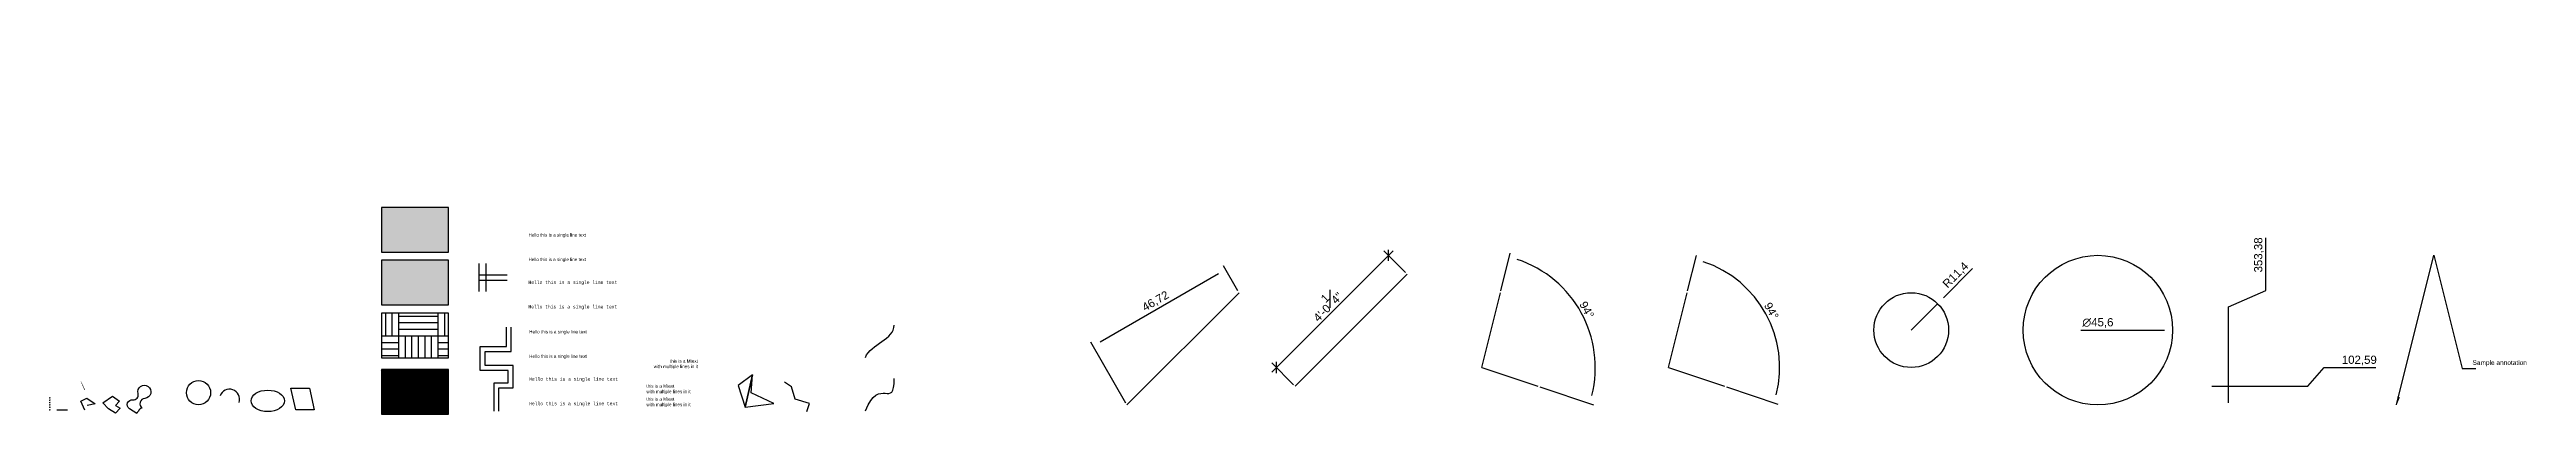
# Model space of a CAD drawing. Header units: inches. Extents: x 1 to 1028, y -206 to 111.
# Drawn here: x 1 to 757, y -1 to 111 of the extents above; entities that cross this region are included whole.
import ezdxf

# ---------------------------------------------------------------- set-up
doc = ezdxf.new("R2010")
doc.units = ezdxf.units.IN
doc.header["$PDMODE"] = 34
doc.header["$PDSIZE"] = 0.1
doc.linetypes.add('ACAD_ISO02W100', pattern=[17.375046, 12, -5.375046])
for name, color, linetype in [('Layer1', 7, 'Continuous'), ('Layer2', 65, 'Continuous'), ('Layer_color_80', 80, 'Continuous'), ('Layer_Lock', 7, 'Continuous')]:
    doc.layers.add(name, color=color, linetype=linetype)
doc.layers.add('Layer_color_book', color=7, linetype='Continuous', true_color=0xfcc187)
doc.layers.add('Layer_true_color', color=7, linetype='Continuous', true_color=0x1192ee)
doc.styles.add('custom_text_style', font='consola.ttf')
doc.styles.get("Standard").update_dxf_attribs({"font": 'arial.ttf'})
doc.dimstyles.new('ISO-25', dxfattribs={"dimtxt": 2.5, "dimasz": 2.5, "dimexe": 1.25, "dimexo": 0.625, "dimtad": 1, "dimtxsty": 'Standard', "dimcen": 2.5, "dimadec": 0, "dimazin": 0, "dimtfac": 1, "dimtmove": 0, "dimatfit": 3, "dimfxl": 1, "dimarcsym": 0})

# ---------------------------------------------------------------- blocks, each defined once
blk = doc.blocks.new('*D3')
at = {"layer": 'Defpoints', "color": 0}
for p in [(360.36, 44.29), (364.49, 37.14), (330.29, 2.94)]:
    blk.add_point(p, dxfattribs=at)
at = {"layer": 'Layer1', "color": 0, "lineweight": -2}
for p, q in [((364.17, 37.68), (359.73, 45.37)), ((322.07, 22.18), (358.19, 43.04)), ((329.98, 3.48), (319.28, 22.02))]:
    blk.add_line(p, q, dxfattribs=at)
at = {"layer": 'Layer1', "color": 0}
for points in [[(357.98, 43.4), (358.4, 42.68), (360.36, 44.29), (357.98, 43.4)], [(321.86, 22.54), (322.27, 21.82), (319.9, 20.93), (321.86, 22.54)]]:
    blk.add_solid(points, dxfattribs=at)
at = {"layer": 'Layer1', "color": 0, "insert": (339.07, 34.45), "char_height": 2.5, "attachment_point": 5, "rotation": 30}
blk.add_mtext('46,72', dxfattribs=at)
blk = doc.blocks.new('*D4')
at = {"layer": 'Defpoints', "color": 0}
for p in [(444.28, 37.14), (472.36, 22.16), (438.58, 14.34), (455.68, 8.64)]:
    blk.add_point(p, dxfattribs=at)
at = {"layer": 'Layer1', "color": 0, "lineweight": -2}
for p, q in [((444.43, 37.75), (447.3, 49.19)), ((456.28, 8.44), (472.66, 2.98))]:
    blk.add_line(p, q, dxfattribs=at)
blk.add_arc((438.58, 14.34), 34.67, 345.69747, 71.83134, dxfattribs=at)
at = {"layer": 'Layer1', "color": 0}
for points in [[(449.28, 46.88), (449.51, 47.68), (446.99, 47.98), (449.28, 46.88)], [(472.58, 5.66), (471.78, 5.89), (471.47, 3.38), (472.58, 5.66)]]:
    blk.add_solid(points, dxfattribs=at)
at = {"layer": 'Layer1', "color": 0, "insert": (470.64, 31.94), "char_height": 2.5, "attachment_point": 5, "rotation": 298.7644}
blk.add_mtext('94°', dxfattribs=at)
blk = doc.blocks.new('*D5')
at = {"layer": 'Defpoints', "color": 0}
for p in [(501.28, 37.14), (528.65, 21.99), (495.58, 14.34), (495.58, 14.34), (512.68, 8.64)]:
    blk.add_point(p, dxfattribs=at)
at = {"layer": 'Layer1', "color": 0, "lineweight": -2}
for p, q in [((501.43, 37.75), (504.12, 48.48)), ((513.27, 8.44), (528.97, 3.21))]:
    blk.add_line(p, q, dxfattribs=at)
blk.add_arc((495.58, 14.34), 33.94, 345.78623, 71.74257, dxfattribs=at)
at = {"layer": 'Layer1', "color": 0}
for points in [[(506.1, 46.17), (506.33, 46.97), (503.81, 47.27), (506.1, 46.17)], [(528.88, 5.89), (528.08, 6.12), (527.78, 3.61), (528.88, 5.89)]]:
    blk.add_solid(points, dxfattribs=at)
at = {"layer": 'Layer1', "color": 0, "insert": (527, 31.59), "char_height": 2.5, "attachment_point": 5, "rotation": 298.7644}
blk.add_mtext('94°', dxfattribs=at)
blk = doc.blocks.new('*D10')
at = {"layer": 'Defpoints', "color": 0}
for p in [(577.74, 33.8), (569.68, 25.74)]:
    blk.add_point(p, dxfattribs=at)
at = {"layer": 'Layer1', "color": 0, "lineweight": -2}
for p, q in [((588.43, 44.5), (579.5, 35.57)), ((569.68, 25.74), (577.74, 33.8))]:
    blk.add_line(p, q, dxfattribs=at)
at = {"layer": 'Layer1', "color": 0}
blk.add_solid([(579.21, 35.86), (579.8, 35.27), (577.74, 33.8), (579.21, 35.86)], dxfattribs=at)
at = {"layer": 'Layer1', "color": 0, "insert": (583.35, 42.42), "char_height": 2.5, "attachment_point": 5, "rotation": 45}
blk.add_mtext('R11,4', dxfattribs=at)
blk = doc.blocks.new('*D11')
at = {"layer": 'Defpoints', "color": 0}
for p in [(603.87, 25.74), (649.47, 25.74)]:
    blk.add_point(p, dxfattribs=at)
at = {"layer": 'Layer1', "color": 0, "lineweight": -2}
blk.add_line((621.44, 25.74), (646.97, 25.74), dxfattribs=at)
at = {"layer": 'Layer1', "color": 0}
blk.add_solid([(646.97, 26.16), (646.97, 25.32), (649.47, 25.74), (646.97, 26.16)], dxfattribs=at)
at = {"layer": 'Layer1', "color": 0, "insert": (626.67, 27.91), "char_height": 2.5, "attachment_point": 5}
blk.add_mtext('∅45,6', dxfattribs=at)
blk = doc.blocks.new('*D6')
at = {"layer": 'Defpoints', "color": 0}
for p in [(313.19, 111.24), (660.87, 8.64), (700.77, 14.34)]:
    blk.add_point(p, dxfattribs=at)
at = {"layer": 'Layer1', "color": 0, "lineweight": -2}
for p, q in [((661.5, 8.64), (690.77, 8.64)), ((690.77, 8.64), (695.77, 14.34)), ((695.77, 14.34), (711.54, 14.34))]:
    blk.add_line(p, q, dxfattribs=at)
at = {"layer": 'Layer1', "color": 0, "insert": (706.47, 16.47), "char_height": 2.5, "attachment_point": 5}
blk.add_mtext('102,59', dxfattribs=at)
blk = doc.blocks.new('*D7')
at = {"layer": 'Defpoints', "color": 0}
for p in [(313.19, 111.24), (677.97, 42.84), (666.57, 2.94)]:
    blk.add_point(p, dxfattribs=at)
at = {"layer": 'Layer1', "color": 0, "lineweight": -2}
for p, q in [((677.97, 37.84), (677.97, 53.85)), ((666.57, 32.84), (677.97, 37.84)), ((666.57, 3.57), (666.57, 32.84))]:
    blk.add_line(p, q, dxfattribs=at)
at = {"layer": 'Layer1', "color": 0, "insert": (675.84, 48.66), "char_height": 2.5, "attachment_point": 5, "rotation": 90}
blk.add_mtext('353,38', dxfattribs=at)
blk = doc.blocks.new('_ArchTick')
at = {"color": 0, "linetype": 'ByBlock', "const_width": 0.15}
blk.add_lwpolyline([(-0.5, -0.5), (0.5, 0.5)], dxfattribs=at)
blk = doc.blocks.new('*D8')
at = {"layer": 'Defpoints', "color": 0}
for p in [(410.08, 48.54), (415.78, 42.84), (381.59, 8.64)]:
    blk.add_point(p, dxfattribs=at)
at = {"layer": 'Layer1', "color": 1, "lineweight": -2}
blk.add_line((374.47, 12.93), (411.5, 49.95), dxfattribs=at)
at = {"layer": 'Layer1', "color": 0, "lineweight": -2}
for p, q in [((415.34, 43.28), (408.67, 49.95)), ((381.14, 9.08), (374.47, 15.75))]:
    blk.add_line(p, q, dxfattribs=at)
at = {"layer": 'Layer1', "color": 1, "lineweight": -2, "xscale": 2.5, "yscale": 2.5, "zscale": 2.5}
for p, rotation in [((410.08, 48.54), 44.99999999999999), ((375.89, 14.34), 225)]:
    blk.add_blockref('_ArchTick', p, dxfattribs=dict(at, rotation=rotation))
at = {"layer": 'Layer1', "color": 0, "insert": (390.76, 33.67), "char_height": 2.5, "attachment_point": 5, "rotation": 45}
blk.add_mtext('4\'-0{\\H1x;\\S1#4;}"', dxfattribs=at)

msp = doc.modelspace()

# ---------------------------------------------------------------- hatches: boundary and pattern name
h = msp.add_hatch(color=256)
h.dxf.hatch_style = 1
h.set_gradient(color1=(0, 0, 255), color2=(255, 255, 0), name='SPHERICAL')
h.paths.add_polyline_path([(102.746, 49.51), (123.199, 49.51), (123.199, 63.134), (102.746, 63.134)])
h = msp.add_hatch(color=256)
h.dxf.hatch_style = 1
h.set_gradient(color1=(0, 0, 255), color2=(255, 255, 0))
h.paths.add_polyline_path([(102.746, 33.467), (123.199, 33.467), (123.199, 47.092), (102.746, 47.092)])
h = msp.add_hatch()
h.set_pattern_fill('AR-PARQ1', color=256)
h.set_pattern_definition([(90, (0, 0), (-12, 12), [12, -12]), (90, (2, 0), (-12, 12), [12, -12]), (90, (4, 0), (-12, 12), [12, -12]), (90, (6, 0), (-12, 12), [12, -12]), (90, (8, 0), (-12, 12), [12, -12]), (90, (10, 0), (-12, 12), [12, -12]), (90, (12, 0), (-12, 12), [12, -12]), (0, (0, 12), (12, -12), [12, -12]), (0, (0, 14), (12, -12), [12, -12]), (0, (0, 16), (12, -12), [12, -12]), (0, (0, 18), (12, -12), [12, -12]), (0, (0, 20), (12, -12), [12, -12]), (0, (0, 22), (12, -12), [12, -12]), (0, (0, 24), (12, -12), [12, -12])])
h.paths.add_polyline_path([(102.746, 17.314), (123.199, 17.314), (123.199, 30.939), (102.746, 30.939)])
h = msp.add_hatch()
h.set_pattern_fill('ANSI31', color=256)
h.set_pattern_definition([(45, (2.75038, 0), (-0.08838835, 0.08838835), [])])
h.paths.add_polyline_path([(102.746, 0.085), (123.199, 0.085), (123.199, 13.71), (102.746, 13.71)])

# ---------------------------------------------------------------- linework, layer by layer
at = {"color": 0, "linetype": 'CONTINUOUS'}
for p, q in [((140.859, 20.773), (140.859, 26.683)), ((142.359, 19.273), (142.359, 26.683)), ((132.867, 13.433), (132.867, 20.773)), ((132.867, 20.773), (140.859, 20.773)), ((134.367, 14.933), (134.367, 19.273)), ((134.367, 19.273), (142.359, 19.273)), ((141.399, 13.433), (132.867, 13.433)), ((142.899, 14.933), (134.367, 14.933)), ((137.079, 1.015), (137.079, 9.682)), ((137.079, 9.682), (141.399, 9.682)), ((138.579, 1.015), (138.579, 8.182)), ((138.579, 8.182), (142.899, 8.182)), ((141.399, 9.682), (141.399, 13.433)), ((142.899, 8.182), (142.899, 14.933))]:
    msp.add_line(p, q, dxfattribs=at)
msp.add_line((3.593, 1.477), (6.864, 1.477))
for points in [[(102.746, 49.51), (123.199, 49.51), (123.199, 63.134), (102.746, 63.134)], [(102.746, 33.467), (123.199, 33.467), (123.199, 47.092), (102.746, 47.092)], [(102.746, 17.314), (123.199, 17.314), (123.199, 30.939), (102.746, 30.939)], [(102.746, 0.085), (123.199, 0.085), (123.199, 13.71), (102.746, 13.71)], [(19.366, 1.797), (17.632, 3.6), (20.639, 5.651), (22.798, 4.095), (21.524, 2.752), (22.939, 1.939), (21.559, 0.383)]]:
    msp.add_lwpolyline(points, close=True)
for points in [[(12.141, 7.499, 0.2, 0.1, 0), (10.946, 10.173, 0, 0, 0), (12.782, 11.167, 0, 0, 0), (15.684, 8.916, 0, 0, 0), (13.274, 8.43, 0.1, 0.5, 0)], [(35.301, 5.701, 0, 0, 2.1277762), (39.652, 5.701, 0, 0, 0.3079358), (38.347, 11.099, 0, 0, 0), (35.663, 8.744, 0, 0, 0), (38.046, 8.33, 3.67, 5.081, 0)]]:
    msp.add_lwpolyline(points, format="xyseb")
msp.add_lwpolyline([(28.006, 0.361), (25.812, 1.793, -0.7995595), (26.819, 4.499, 0.5438617), (28.431, 6.378, -2.8443775), (30.491, 4.947, 0.718751), (29.707, 1.949, 0.2737938), (28.666, 1.333, -0.0476105)], format="xyb", close=True)
msp.add_lwpolyline([(12.141, 1.38), (10.946, 4.053), (12.782, 5.048), (15.325, 3.258), (12.914, 2.772)])
msp.add_polyline3d([(232.602, 0.893, 0), (233.415, 3.349, 5.479), (229.032, 4.736, 0), (227.879, 8.434, 5.479), (225.745, 9.923, 0)])
msp.add_circle((46.872, 6.673), 3.682)
msp.add_arc((56.352, 4.698), 3.044, 341.043545, 161.043545)
msp.add_ellipse((68.001, 4.185), major_axis=(-5.101, 0), ratio=0.6403727)
at = {"start_tangent": (12.764941, 32.4868715), "end_tangent": (-0.4902389, 29.3531491)}
msp.add_spline([(250.459, 17.426), (259.225, 27.288)], degree=3, dxfattribs=at)
msp.add_open_spline([(250.459, 1.157), (254.714, 11.986), (259.388, 1.234), (259.225, 11.019)], degree=3)
at = {"color": 7}
msp.add_point((1.494, 5.122), dxfattribs=at)
at = {"linetype": 'ACAD_ISO02W100'}
msp.add_point((1.494, 4.412), dxfattribs=at)
at = {"color": 0, "ltscale": 2, "true_color": 0x930af5}
msp.add_point((1.494, 3.715), dxfattribs=at)
at = {"color": 0, "linetype": 'ByBlock', "lineweight": -2}
msp.add_point((1.494, 2.241), dxfattribs=at)
msp.add_point((1.494, 1.491))
msp.add_solid([(235.606, 4.786), (244.372, 3.349), (236.702, 11.792), (235.606, 4.786)])
msp.add_3dface([(75.039, 8.05), (80.721, 8.05), (82.19, 1.492), (76.607, 1.492)])
at = {"layer": 'Layer2'}
for p, q in [((381.586, 8.641), (415.785, 42.839)), ((330.289, 2.941), (364.487, 37.139)), ((438.583, 14.341), (444.283, 37.139)), ((495.58, 14.341), (501.28, 37.139)), ((438.583, 14.341), (455.682, 8.641)), ((495.58, 14.341), (512.679, 8.641))]:
    msp.add_line(p, q, dxfattribs=at)
for centre, radius in [((626.674, 25.74), 22.799), ((569.676, 25.74), 11.399)]:
    msp.add_circle(centre, radius, dxfattribs=at)
at = {"layer": 'Layer_Lock', "color": 2, "linetype": 'Continuous'}
msp.add_point((1.494, 3.005), dxfattribs=at)
at = {"layer": 'Layer_true_color', "color": 0, "linetype": 'CONTINUOUS'}
for p, q in [((132.547, 37.541), (132.547, 46.064)), ((134.678, 37.541), (134.678, 46.064)), ((132.547, 42.602), (141.071, 42.602)), ((132.547, 41.003), (141.071, 41.003))]:
    msp.add_line(p, q, dxfattribs=at)

# ---------------------------------------------------------------- texts
for p in [(147.819, 24.749), (147.819, 17.279)]:
    msp.add_text('Hello this is a single line text', height=1).set_placement(p)
at = {"style": 'custom_text_style'}
for p in [(147.819, 10.326), (147.819, 2.855)]:
    msp.add_text('Hello this is a single line text', height=1, dxfattribs=at).set_placement(p)
at = {"char_height": 1, "width": 15.74141}
for insert, attachment_point in [((199.33, 15.326), 6), ((183.589, 9.188), 1), ((183.589, 5.226), 1)]:
    msp.add_mtext('this is a Mtext^Jwith multiple lines in it', dxfattribs=dict(at, insert=insert, attachment_point=attachment_point))
at = {"layer": 'Layer1', "insert": (741.024, 14.697), "char_height": 1.42493, "attachment_point": 7}
msp.add_mtext('Sample annotation', dxfattribs=at)
at = {"layer": 'Layer2', "style": 'custom_text_style'}
msp.add_text('Hello this is a single line text', height=1, dxfattribs=at).set_placement((147.59, 32.348))
at = {"layer": 'Layer_color_80', "style": 'custom_text_style'}
msp.add_text('Hello this is a single line text', height=1, dxfattribs=at).set_placement((147.59, 39.819))
at = {"layer": 'Layer_color_book'}
msp.add_text('Hello this is a single line text', height=1, dxfattribs=at).set_placement((147.59, 54.243))
at = {"layer": 'Layer_true_color'}
msp.add_text('Hello this is a single line text', height=1, dxfattribs=at).set_placement((147.59, 46.772))

# ---------------------------------------------------------------- dimensions: what is measured, and where the dimension line sits
at = {"layer": 'Layer1'}
for feature_location, offset, dtype, picture, middle in [((660.872, 8.641), (39.898, 5.7), 0, '*D6', (706.469, 16.468)), ((666.571, 2.941), (11.399, 39.898), 1, '*D7', (675.843, 48.655))]:
    dim = msp.add_ordinate_dim(feature_location=feature_location, offset=offset, dtype=dtype, origin=(313.19, 111.235), dimstyle='ISO-25', dxfattribs=at)
    dim.commit()
    dim.dimension.update_dxf_attribs({"geometry": picture, "text_midpoint": middle})
dim = msp.add_linear_dim(base=(360.358, 44.291), p1=(330.289, 2.941), p2=(364.487, 37.139), angle=30, dimstyle='ISO-25', dxfattribs=at)
dim.commit()
dim.dimension.update_dxf_attribs({"geometry": '*D3', "text_midpoint": (339.066, 34.455)})
dim = msp.add_linear_dim(base=(410.085, 48.539), p1=(381.586, 8.641), p2=(415.785, 42.839), dimstyle='ISO-25', dxfattribs=at)
dim.commit()
dim.dimension.update_dxf_attribs({"geometry": '*D8', "text_midpoint": (390.757, 33.668)})
dim = msp.add_angular_dim_3p(base=(472.36, 22.158), center=(438.583, 14.341), p1=(455.682, 8.641), p2=(444.283, 37.139), dimstyle='ISO-25', dxfattribs=at)
dim.commit()
dim.dimension.update_dxf_attribs({"geometry": '*D4', "text_midpoint": (470.642, 31.939)})
dim = msp.add_angular_dim_2l(base=(528.647, 21.994), line1=((495.58, 14.341), (501.28, 37.139)), line2=((495.58, 14.341), (512.679, 8.641)), dimstyle='ISO-25', dxfattribs=at)
dim.commit()
dim.dimension.update_dxf_attribs({"geometry": '*D5', "text_midpoint": (527, 31.588)})
dim = msp.add_radius_dim(center=(569.676, 25.74), mpoint=(577.737, 33.801), dimstyle='ISO-25', dxfattribs=at)
dim.commit()
dim.dimension.update_dxf_attribs({"geometry": '*D10', "text_midpoint": (583.348, 42.421)})
dim = msp.add_diameter_dim_2p(p1=(603.875, 25.74), p2=(649.472, 25.74), dimstyle='ISO-25', dxfattribs=at)
dim.commit()
dim.dimension.update_dxf_attribs({"geometry": '*D11', "text_midpoint": (626.674, 25.74), "dimtype": 131})

# ---------------------------------------------------------------- meshes
mesh = msp.add_polyface()
corners = [(213.692, 2.253), (222.458, 3.349), (215.604, 6.636), (215.945, 12.076), (211.562, 8.827)]
mesh.append_faces([[corners[k] for k in face] for face in [(0, 3, 4)]], dxfattribs={"vtx0": -1})
mesh.append_faces([[corners[k] for k in face] for face in [(0, 1, 2, 3)]], dxfattribs={"vtx3": -1})

# ---------------------------------------------------------------- leaders
at = {"layer": 'Layer1', "annotation_type": 0, "has_hookline": 1, "hookline_direction": 0}
msp.add_leader([(717.869, 2.941), (729.268, 48.539), (737.899, 14.072), (740.399, 14.072)], dimstyle='ISO-25', dxfattribs=at)

doc.saveas('drawing.dxf')
